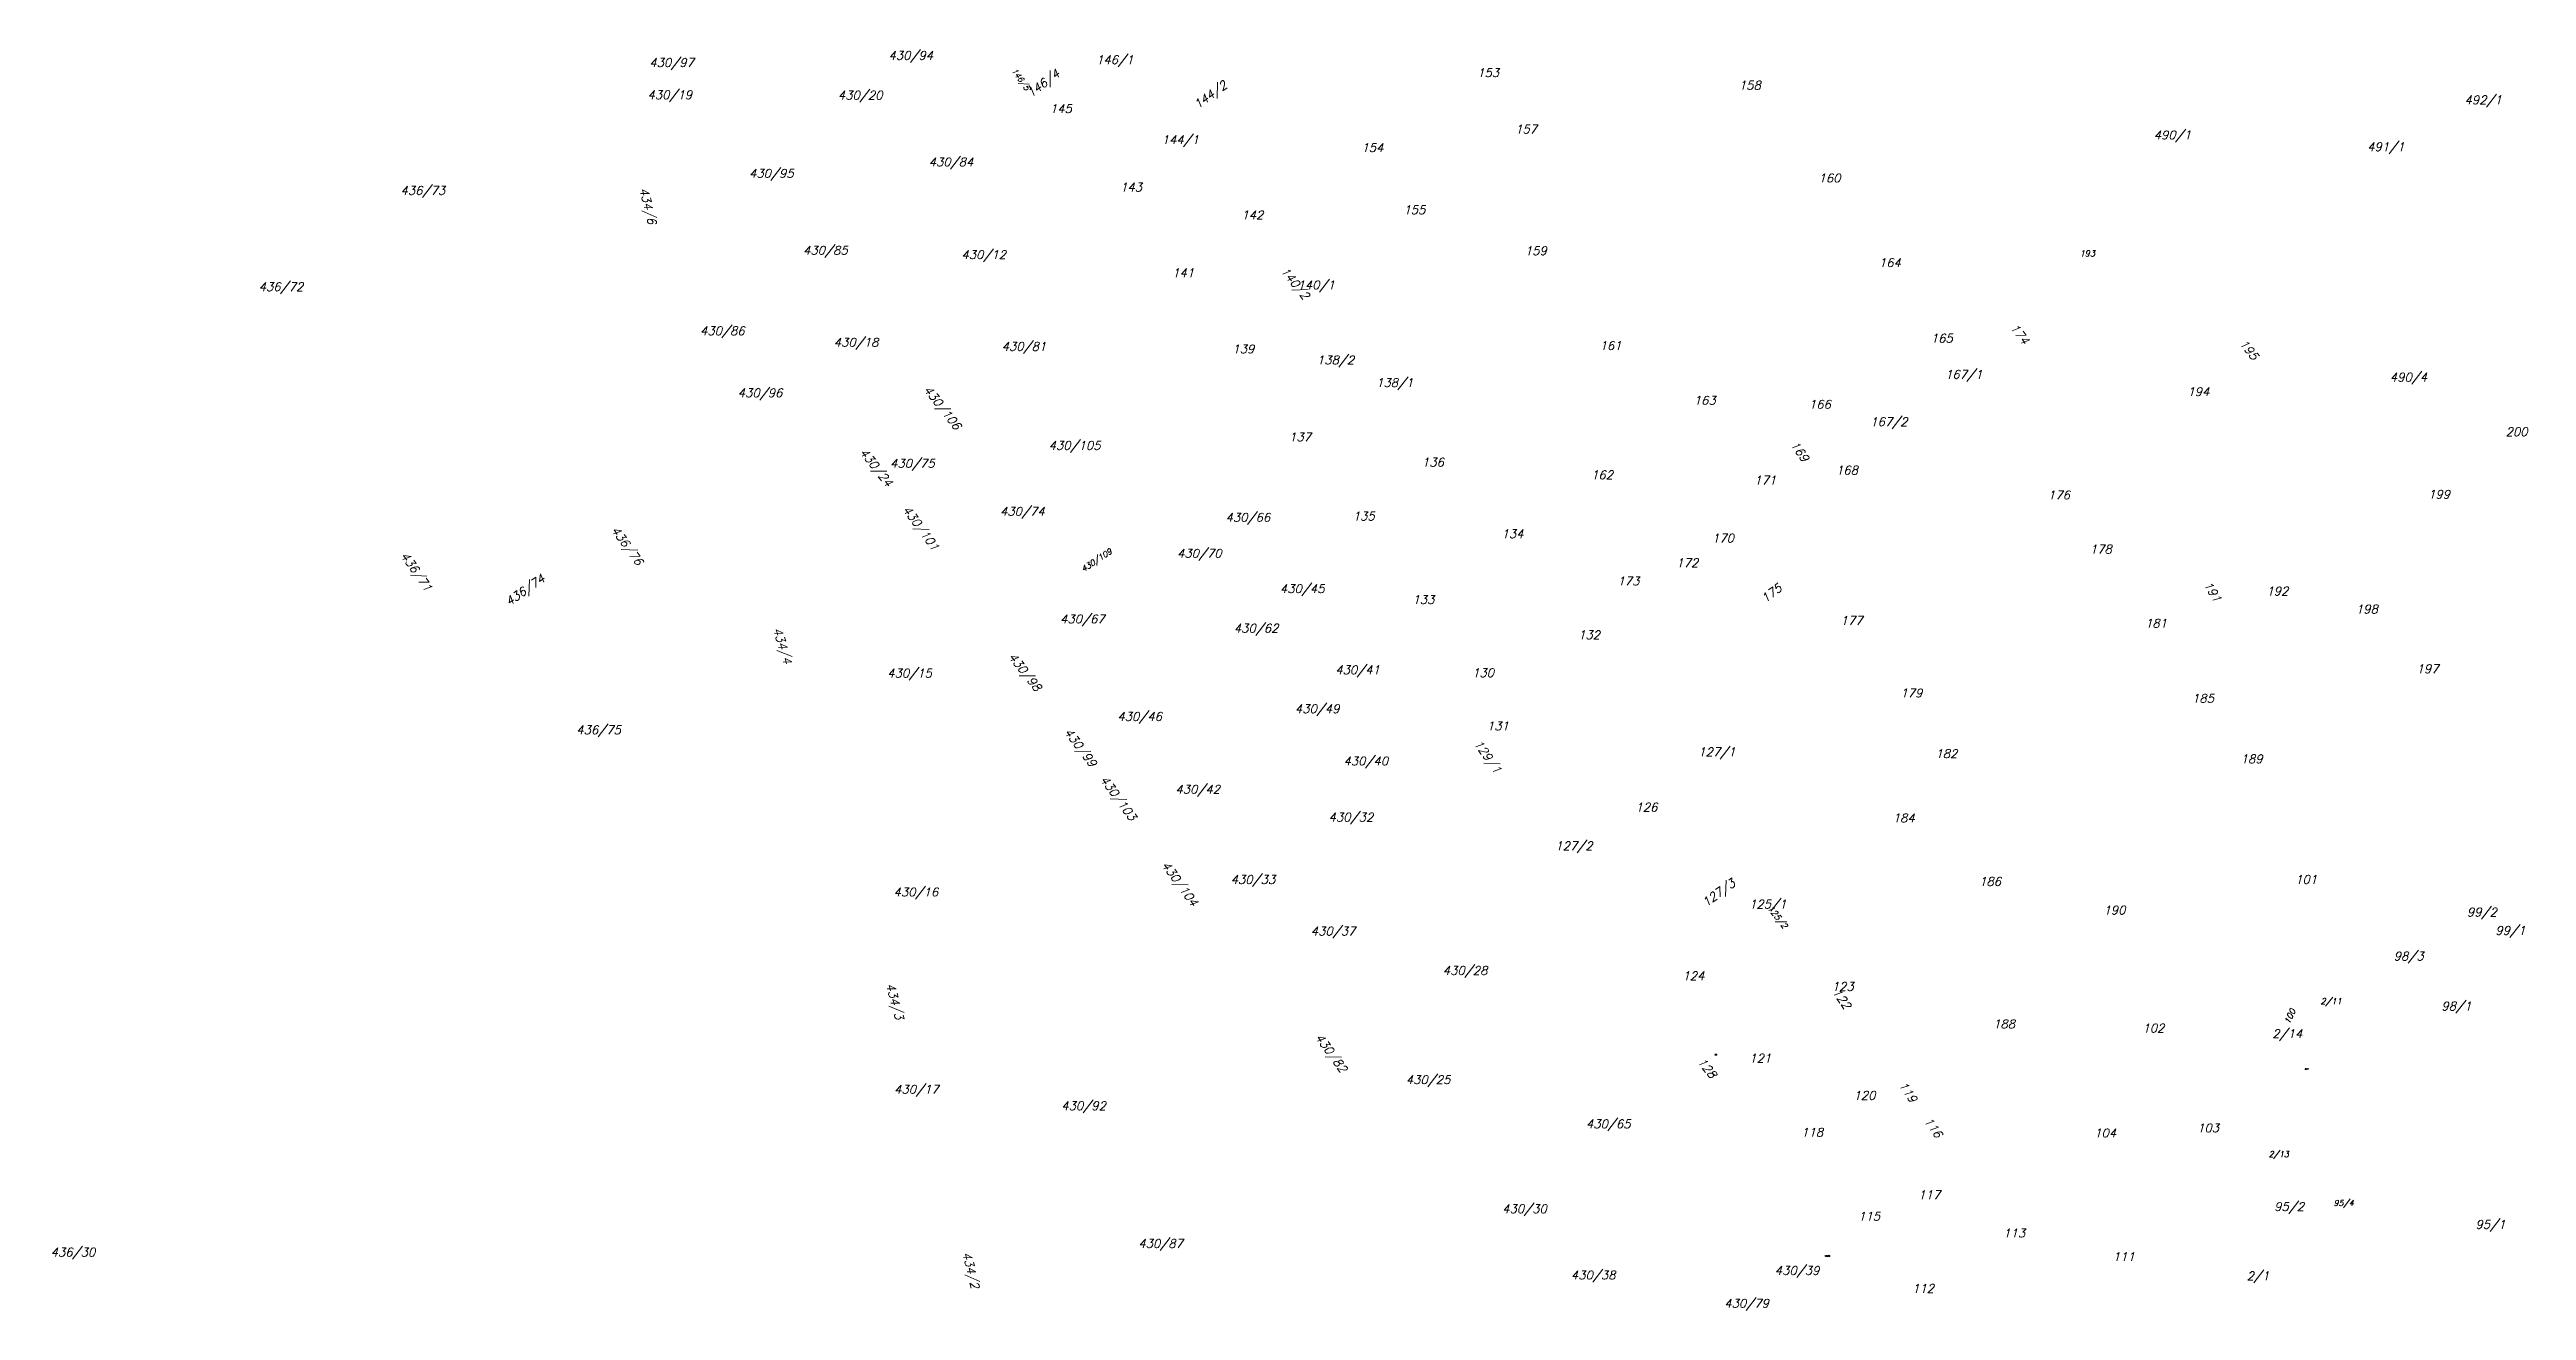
# Model space of a CAD drawing. Header units: millimetres. Extents: x -626413 to -622762, y -1174800 to -1172001.
# Drawn here: x -625589.2 to -625095.6, y -1173743.9 to -1173492.7 of the extents above; entities that cross this region are included whole.
import ezdxf
from ezdxf.enums import TextEntityAlignment as Align

# ---------------------------------------------------------------- set-up
doc = ezdxf.new("R2010")
doc.units = ezdxf.units.MM
doc.layers.add('Dobrinsko_parcelní čísla', color=7, linetype='Continuous', lineweight=0)
doc.styles.add('Style-ITALICS', font='ITALICS.shx')

msp = doc.modelspace()

# ---------------------------------------------------------------- texts
at = {"layer": 'Dobrinsko_parcelní čísla', "color": 7, "linetype": 'Continuous', "lineweight": 0, "style": 'Style-ITALICS'}
for s, height, p in [('430/97', 1.7, (-625460.77, -1173496.15)), ('430/94', 1.7, (-625413.11, -1173494.73)), ('146/1', 1.7, (-625373.2, -1173495.59)), ('153', 1.7, (-625300.33, -1173498.17)), ('158', 1.7, (-625248.18, -1173500.66)), ('430/19', 1.7, (-625461.13, -1173502.57)), ('430/20', 1.7, (-625423.19, -1173502.64)), ('145', 1.7, (-625385.46, -1173505.32)), ('492/1', 1.7, (-625100.52, -1173503.59)), ('144/1', 1.7, (-625360.13, -1173511.52)), ('157', 1.7, (-625292.77, -1173509.41)), ('490/1', 1.7, (-625162.46, -1173510.57)), ('430/84', 1.7, (-625405.1, -1173515.96)), ('154', 1.7, (-625323.38, -1173513.09)), ('491/1', 1.7, (-625119.93, -1173512.92)), ('436/73', 1.7, (-625510.34, -1173521.62)), ('430/95', 1.7, (-625440.9, -1173518.22)), ('143', 1.7, (-625371.49, -1173520.98)), ('160', 1.7, (-625232.31, -1173519.15)), ('142', 1.7, (-625347.31, -1173526.52)), ('155', 1.7, (-625315.03, -1173525.49)), ('430/85', 1.7, (-625430.13, -1173533.55)), ('430/12', 1.7, (-625398.57, -1173534.42)), ('159', 1.7, (-625290.83, -1173533.64)), ('164', 1.7, (-625220.28, -1173536.01)), ('193', 1.2, (-625181.58, -1173533.91)), ('436/72', 1.7, (-625538.61, -1173540.81)), ('141', 1.7, (-625361.1, -1173538.04)), ('140/1', 1.7, (-625333.06, -1173540.45)), ('430/86', 1.7, (-625450.66, -1173549.59)), ('430/18', 1.7, (-625424.01, -1173551.88)), ('165', 1.7, (-625209.93, -1173551.07)), ('430/81', 1.7, (-625390.56, -1173552.7)), ('139', 1.7, (-625349.11, -1173553.21)), ('138/2', 1.7, (-625329.2, -1173555.41)), ('161', 1.7, (-625275.92, -1173552.54)), ('138/1', 1.7, (-625317.42, -1173559.93)), ('167/1', 1.7, (-625204.04, -1173558.28)), ('490/4', 1.7, (-625115.4, -1173558.83)), ('430/96', 1.7, (-625443.14, -1173561.96)), ('163', 1.7, (-625257.17, -1173563.45)), ('166', 1.7, (-625234.22, -1173564.24)), ('194', 1.7, (-625158.81, -1173561.72)), ('137', 1.7, (-625337.82, -1173570.75)), ('167/2', 1.7, (-625218.95, -1173567.71)), ('200', 1.7, (-625095.4, -1173569.7)), ('430/75', 1.7, (-625412.79, -1173576)), ('430/105', 1.7, (-625379.74, -1173572.43)), ('136', 1.7, (-625311.33, -1173575.78)), ('162', 1.7, (-625277.63, -1173578.3)), ('171', 1.7, (-625245.13, -1173579.34)), ('168', 1.7, (-625228.83, -1173577.35)), ('430/74', 1.7, (-625390.89, -1173585.56)), ('176', 1.7, (-625186.59, -1173582.3)), ('199', 1.7, (-625110.85, -1173582.17)), ('430/66', 1.7, (-625345.94, -1173586.76)), ('135', 1.7, (-625325.12, -1173586.5)), ('134', 1.7, (-625295.47, -1173590.03)), ('170', 1.7, (-625253.54, -1173590.89)), ('430/70', 1.7, (-625355.62, -1173593.92)), ('172', 1.7, (-625260.65, -1173595.8)), ('178', 1.7, (-625178.25, -1173593.09)), ('430/45', 1.7, (-625335.12, -1173600.96)), ('173', 1.7, (-625272.39, -1173599.45)), ('133', 1.7, (-625313.24, -1173603.15)), ('192', 1.7, (-625143.07, -1173601.45)), ('198', 1.7, (-625125.23, -1173605.04)), ('430/67', 1.7, (-625378.91, -1173607)), ('430/62', 1.7, (-625344.3, -1173608.85)), ('132', 1.7, (-625280.23, -1173610.18)), ('177', 1.7, (-625227.91, -1173607.29)), ('181', 1.7, (-625167.25, -1173607.86)), ('430/15', 1.7, (-625413.36, -1173617.8)), ('430/41', 1.7, (-625324.08, -1173617.15)), ('130', 1.7, (-625301.35, -1173617.72)), ('197', 1.7, (-625113.14, -1173616.94)), ('430/49', 1.7, (-625332.13, -1173624.89)), ('179', 1.7, (-625215.99, -1173621.76)), ('185', 1.7, (-625157.89, -1173622.82)), ('436/75', 1.7, (-625475.32, -1173629.1)), ('430/46', 1.7, (-625367.51, -1173626.43)), ('131', 1.7, (-625298.38, -1173628.32)), ('430/40', 1.7, (-625322.45, -1173635.31)), ('127/1', 1.7, (-625253.22, -1173633.49)), ('182', 1.7, (-625209.01, -1173633.84)), ('189', 1.7, (-625148.19, -1173634.88)), ('430/42', 1.7, (-625355.93, -1173640.94)), ('126', 1.7, (-625268.78, -1173644.5)), ('430/32', 1.7, (-625325.41, -1173646.49)), ('184', 1.7, (-625217.52, -1173646.65)), ('127/2', 1.7, (-625281.7, -1173652.21)), ('430/33', 1.7, (-625344.93, -1173658.92)), ('186', 1.7, (-625200.32, -1173659.31)), ('101', 1.7, (-625137.34, -1173658.89)), ('430/16', 1.7, (-625412.1, -1173661.41)), ('125/1', 1.7, (-625243.09, -1173663.82)), ('190', 1.7, (-625175.53, -1173665.01)), ('99/2', 1.7, (-625101.51, -1173665.41)), ('430/37', 1.7, (-625328.96, -1173669.19)), ('99/1', 1.7, (-625095.84, -1173669.06)), ('98/3', 1.7, (-625116.1, -1173674.17)), ('430/28', 1.7, (-625302.66, -1173677.04)), ('124', 1.7, (-625259.43, -1173678.11)), ('123', 1.7, (-625229.68, -1173680.23)), ('2/11', 1.2, (-625132.44, -1173682.91)), ('98/1', 1.7, (-625106.6, -1173684.14)), ('188', 1.7, (-625197.53, -1173687.69)), ('102', 1.7, (-625167.76, -1173688.51)), ('2/14', 1.7, (-625140.29, -1173689.62)), ('121', 1.7, (-625246.11, -1173694.51)), ('430/25', 1.7, (-625310.03, -1173698.8)), ('2/14', 0.2, (-625139.07, -1173695.93)), ('430/17', 1.7, (-625411.99, -1173700.72)), ('430/92', 1.7, (-625378.68, -1173704)), ('120', 1.7, (-625225.34, -1173701.93)), ('430/65', 1.7, (-625274.13, -1173707.6)), ('118', 1.7, (-625235.76, -1173709.27)), ('104', 1.7, (-625177.37, -1173709.41)), ('103', 1.7, (-625156.87, -1173708.41)), ('2/13', 1.139, (-625142.98, -1173713.35)), ('430/30', 1.7, (-625290.83, -1173724.52)), ('117', 1.7, (-625212.44, -1173721.74)), ('95/2', 1.7, (-625139.92, -1173724.08)), ('95/4', 1.139, (-625130.04, -1173723.07)), ('115', 1.7, (-625224.42, -1173726.01)), ('95/1', 1.7, (-625099.81, -1173727.64)), ('436/30', 1.7, (-625580.06, -1173733.16)), ('430/87', 1.7, (-625363.33, -1173731.44)), ('113', 1.7, (-625195.5, -1173729.35)), ('111', 1.7, (-625173.65, -1173734.06)), ('430/38', 1.7, (-625277.14, -1173737.72)), ('430/39', 1.7, (-625236.51, -1173736.82)), ('430/39', 0.2, (-625234.41, -1173733.16)), ('2/1', 1.7, (-625146.86, -1173737.88)), ('430/79', 1.7, (-625246.57, -1173743.35)), ('112', 1.7, (-625213.67, -1173740.38))]:
    msp.add_text(s, height=height, dxfattribs=at).set_placement(p, align=Align.RIGHT)
for s, height, rotation, p in [('146/5', 1.139, 305, (-625394.68, -1173500.96)), ('146/4', 1.7, 37, (-625387.7, -1173497.87)), ('144/2', 1.7, 36, (-625354.36, -1173500.2)), ('434/6', 1.7, 284, (-625469.84, -1173527.65)), ('140/2', 1.7, 309, (-625339.28, -1173542.64)), ('174', 1.7, 307, (-625195.93, -1173551.59)), ('195', 1.7, 308, (-625150.22, -1173554.73)), ('430/106', 1.7, 308, (-625408.73, -1173568.63)), ('430/24', 1.7, 308, (-625422.37, -1173579.95)), ('169', 1.7, 305, (-625239.85, -1173575.01)), ('430/101', 1.7, 306, (-625413.18, -1173592.72)), ('436/76', 1.7, 306, (-625472.13, -1173595.64)), ('436/71', 1.7, 305, (-625514.2, -1173600.82)), ('430/109', 1.139, 34, (-625377.36, -1173592.97)), ('436/74', 1.7, 35, (-625490.29, -1173598.52)), ('175', 1.7, 37, (-625243.82, -1173600.36)), ('191', 1.7, 301, (-625157.76, -1173603)), ('434/4', 1.7, 287, (-625442.84, -1173615.23)), ('430/98', 1.7, 308, (-625392.73, -1173620.72)), ('430/99', 1.7, 307, (-625381.75, -1173635.79)), ('129/1', 1.7, 305, (-625301.16, -1173637.05)), ('430/103', 1.7, 306, (-625373.83, -1173646.51)), ('430/104', 1.7, 306, (-625361.59, -1173663.55)), ('127/3', 1.7, 36, (-625253.07, -1173659.19)), ('125/2', 1.2, 308, (-625243.68, -1173667.94)), ('434/3', 1.7, 285, (-625420.58, -1173686.13)), ('122', 1.7, 305, (-625231.49, -1173684.06)), ('100', 1.2, 65, (-625141.58, -1173684.19)), ('430/82', 1.7, 306, (-625331.86, -1173696.7)), ('128', 0.2, 359, (-625256.94, -1173693.06)), ('128', 1.7, 308, (-625258.19, -1173697.83)), ('119', 1.7, 303, (-625218.36, -1173702.66)), ('116', 1.7, 305, (-625213.25, -1173709.71)), ('434/2', 1.7, 284, (-625405.48, -1173739.68))]:
    msp.add_text(s, height=height, rotation=rotation, dxfattribs=at).set_placement(p, align=Align.RIGHT)

doc.saveas('drawing.dxf')
